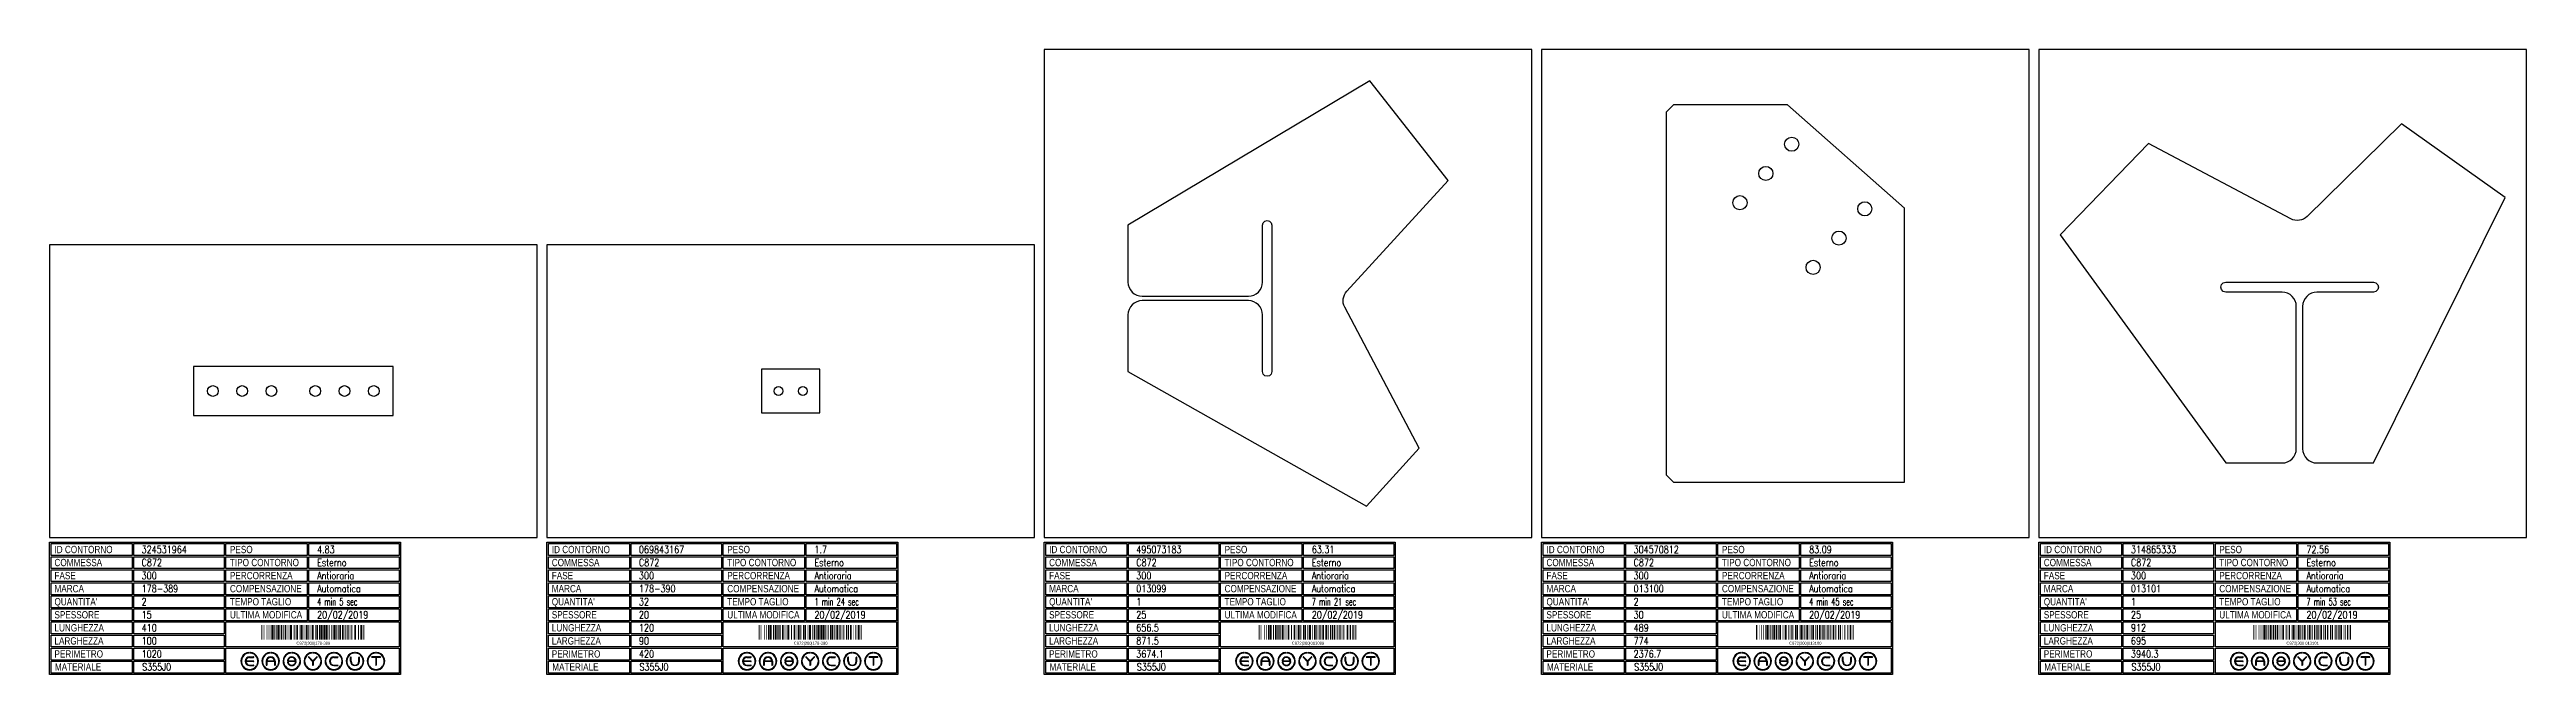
# Model space of a CAD drawing. Header units: millimetres. Extents: x 10000 to 55964, y 10000 to 31380.
# Drawn here: x 10000 to 15080, y 15084 to 16365 of the extents above; entities that cross this region are included whole.
import ezdxf
from ezdxf.enums import TextEntityAlignment as Align

# ---------------------------------------------------------------- set-up
doc = ezdxf.new("R2010")
doc.units = ezdxf.units.MM
doc.styles.add('EasyCutStyle', font='romans.shx', dxfattribs={"width": 0.8})
doc.styles.add('EasyCutStyle1', font='arial.ttf', dxfattribs={"width": 0.8})
doc.styles.get("Standard").update_dxf_attribs({"font": 'arial.ttf'})

# ---------------------------------------------------------------- blocks, each defined once
blk = doc.blocks.new('BlockShape01')
at = {"color": 253}
blk.add_lwpolyline([(0, 0), (720, 0), (720, -271), (0, -271)], close=True, dxfattribs=at)
at = {"color": 2}
for points in [[(3, -2.9), (169.3, -2.9), (169.3, -27.3), (3, -27.3)], [(3, -2.9), (169.3, -2.9), (169.3, -27.3), (3, -27.3)], [(3, -29.6), (169.3, -29.6), (169.3, -54), (3, -54)], [(361.9, -2.9), (528.3, -2.9), (528.3, -27.3), (361.9, -27.3)], [(361.9, -29.6), (528.3, -29.6), (528.3, -54), (361.9, -54)], [(3, -56.4), (169.3, -56.4), (169.3, -80.8), (3, -80.8)], [(3, -83.1), (169.3, -83.1), (169.3, -107.6), (3, -107.6)], [(361.9, -56.4), (528.3, -56.4), (528.3, -80.8), (361.9, -80.8)], [(361.9, -83.1), (528.3, -83.1), (528.3, -107.6), (361.9, -107.6)], [(3, -109.9), (169.3, -109.9), (169.3, -134.3), (3, -134.3)], [(3, -136.7), (169.3, -136.7), (169.3, -161.1), (3, -161.1)], [(361.9, -109.9), (528.3, -109.9), (528.3, -134.3), (361.9, -134.3)], [(361.9, -136.7), (528.3, -136.7), (528.3, -161.1), (361.9, -161.1)], [(3, -163.4), (169.3, -163.4), (169.3, -187.9), (3, -187.9)], [(3, -190.2), (169.3, -190.2), (169.3, -214.6), (3, -214.6)], [(3, -217), (169.3, -217), (169.3, -241.4), (3, -241.4)], [(3, -243.7), (169.3, -243.7), (169.3, -268.1), (3, -268.1)]]:
    blk.add_lwpolyline(points, close=True, dxfattribs=at)
at = {"color": 1}
for points in [[(172.7, -2.9), (358.1, -2.9), (358.1, -27.3), (172.7, -27.3)], [(172.7, -29.6), (358.1, -29.6), (358.1, -54), (172.7, -54)], [(531.6, -2.9), (717, -2.9), (717, -27.3), (531.6, -27.3)], [(531.6, -29.6), (717, -29.6), (717, -54), (531.6, -54)], [(172.7, -56.4), (358.1, -56.4), (358.1, -80.8), (172.7, -80.8)], [(172.7, -83.1), (358.1, -83.1), (358.1, -107.6), (172.7, -107.6)], [(531.6, -56.4), (717, -56.4), (717, -80.8), (531.6, -80.8)], [(531.6, -83.1), (717, -83.1), (717, -107.6), (531.6, -107.6)], [(172.7, -109.9), (358.1, -109.9), (358.1, -134.3), (172.7, -134.3)], [(172.7, -136.7), (358.1, -136.7), (358.1, -161.1), (172.7, -161.1)], [(531.6, -109.9), (717, -109.9), (717, -134.3), (531.6, -134.3)], [(531.6, -136.7), (717, -136.7), (717, -161.1), (531.6, -161.1)], [(172.7, -163.4), (358.1, -163.4), (358.1, -187.9), (172.7, -187.9)], [(172.7, -190.2), (358.1, -190.2), (358.1, -214.6), (172.7, -214.6)], [(361.9, -163.4), (717, -163.4), (717, -214.6), (361.9, -214.6)], [(172.7, -217), (358.1, -217), (358.1, -241.4), (172.7, -241.4)], [(172.7, -243.7), (358.1, -243.7), (358.1, -268.1), (172.7, -268.1)], [(361.9, -217), (717, -217), (717, -268.1), (361.9, -268.1)]]:
    blk.add_lwpolyline(points, close=True, dxfattribs=at)
at = {"color": 161, "style": 'EasyCutStyle1', "width": 0.8}
for s, p in [('COMMESSA', (10.1, -49.1)), ('ID CONTORNO', (10.1, -22.4)), ('TIPO CONTORNO', (370, -49.1)), ('PESO', (370, -22.4)), ('FASE', (10.1, -75.9)), ('MARCA', (10.1, -102.6)), ('COMPENSAZIONE', (370, -102.6)), ('PERCORRENZA', (370, -75.9)), ("QUANTITA'", (10.1, -129.4)), ('SPESSORE', (10.1, -156.2)), ('TEMPO TAGLIO', (370, -129.4)), ('ULTIMA MODIFICA', (370, -156.2)), ('LUNGHEZZA', (10.1, -182.9)), ('LARGHEZZA', (10.1, -209.7)), ('PERIMETRO', (10.1, -236.5)), ('MATERIALE', (11, -263.2))]:
    blk.add_text(s, height=15, dxfattribs=at).set_placement(p)
at = {"style": 'EasyCutStyle'}
for tag, p, width in [('ORDERSHAPE', (188.9, -49.1), 0.8), ('IDSHAPE', (188.9, -22.4), 0.8), ('TYPESHAPE', (548.8, -49.1), 0.8), ('WEIGTHSHAPE', (548.8, -22.4), 0.8), ('PHASESHAPE', (188.9, -75.9), 0.8), ('MKSHAPE', (188.9, -102.6), 0.8), ('JOUSHAPE', (548.8, -75.9), 0.8), ('COMPSHAPE', (548.8, -102.6), 0.8), ('TKSHAPE', (188.9, -156.2), 0.8), ('QTASHAPE', (188.9, -129.4), 0.8), ('TIMECUTSHAPE', (548.8, -129.4), 0.65), ('LASTMODIFYSHAPE', (548.8, -156.2), 0.8), ('LENGTHSHAPE', (188.9, -182.9), 0.8), ('HEIGHTSHAPE', (188.9, -209.7), 0.8), ('PERIMETERSHAPE', (188.9, -236.5), 0.8), ('MATSHAPE', (189.8, -263.2), 0.8)]:
    blk.add_attdef(tag, p, '', height=15, dxfattribs=dict(at, width=width))
blk = doc.blocks.new('Logo')
for color, points in [(140, [(-144.9, -7.2, -1), (-145.9, -7.6, -0.520567), (-131.2, 17.9, -1), (-131.1, 16.9, 0.520567)]), (256, [(-121.7, 0.5), (-137.5, 0.5, -0.394366), (-129.6, 7.9), (-121.7, 7.9, 1), (-121.7, 9), (-129.6, 9, 1), (-129.6, -9), (-121.7, -9, 1), (-121.7, -7.9), (-129.6, -7.9, -0.394366), (-137.5, -0.5), (-121.7, -0.5, 1)]), (140, [(-114.3, -7.2, 1), (-113.3, -7.6, 0.520567), (-128, 17.9, 0.916853), (-128.2, 16.9, 0.043377), (-128.1, 16.9, -0.520567)]), (140, [(-101.7, -7.2, -1), (-102.7, -7.6, -0.520567), (-88, 17.9, -1), (-87.9, 16.9, 0.520567)]), (140, [(-71.1, -7.2, 1), (-70.1, -7.6, 0.520567), (-84.8, 17.9, 1), (-84.9, 16.9, -0.520567)]), (140, [(-58.5, -7.2, -1), (-59.5, -7.6, -0.520567), (-44.8, 17.9, -1), (-44.7, 16.9, 0.520567)]), (256, [(-36.6, -0.5, -0.486114), (-35.5, -1.9, -0.776377), (-50.9, -2, 1), (-51.9, -2.3, 0.776377), (-34.5, -2.1, 0.486114), (-36.6, 0.5), (-49.8, 0.5, -0.486114), (-50.9, 1.9, -0.776377), (-35.5, 2, 1), (-34.5, 2.3, 0.776377), (-51.9, 2.1, 0.486114), (-49.8, -0.5)]), (140, [(-27.9, -7.2, 1), (-26.9, -7.6, 0.520567), (-41.6, 17.9, 1), (-41.7, 16.9, -0.520567)]), (140, [(-15.3, -7.2, -1), (-16.3, -7.6, -0.520567), (-1.6, 17.9, -1), (-1.5, 16.9, 0.520567)]), (256, [(0, 0.8), (-8.1, 8.8, 1), (-8.8, 8.1), (-0.5, -0.2), (-0.5, -7.9, 1), (0.5, -7.9), (0.5, -0.2), (8.8, 8.1, 1), (8.1, 8.8)]), (140, [(15.3, -7.2, 1), (16.3, -7.6, 0.520567), (1.6, 17.9, 1), (1.5, 16.9, -0.520567)]), (140, [(27.9, -7.2, -1), (26.9, -7.6, -0.520567), (41.6, 17.9, -1), (41.7, 16.9, 0.520567)]), (256, [(43.2, -9), (51.1, -9, 1), (51.1, -7.9), (43.2, -7.9, -1), (43.2, 7.9), (51.1, 7.9, 1), (51.1, 9), (43.2, 9, 1)]), (140, [(58.5, -7.2, 1), (59.5, -7.6, 0.520567), (44.8, 17.9, 1), (44.7, 16.9, -0.520567)]), (140, [(71.1, -7.2, -1), (70.1, -7.6, -0.520567), (84.8, 17.9, -1), (84.9, 16.9, 0.520567)]), (256, [(78.5, 0), (78.5, 7.9, 1), (77.4, 7.9), (77.4, 0, 1), (95.4, 0), (95.4, 7.9, 1), (94.3, 7.9), (94.3, 0, -1)]), (140, [(101.7, -7.2, 1), (102.7, -7.6, 0.520567), (88, 17.9, 1), (87.9, 16.9, -0.520567)]), (140, [(114.3, -7.2, -1), (113.3, -7.6, -0.520567), (128, 17.9, -1), (128.1, 16.9, 0.520567)]), (256, [(121.1, 9, 1), (121.1, 7.9), (129.1, 7.9), (129.1, -7.9, 1), (130.1, -7.9), (130.1, 7.9), (138.1, 7.9, 1), (138.1, 9)]), (140, [(144.9, -7.2, 1), (145.9, -7.6, 0.520567), (131.2, 17.9, 1), (131.1, 16.9, -0.520567)]), (140, [(-114.9, -10.3, 1), (-115.7, -9.7, -0.520567), (-143.5, -9.7, 1), (-144.3, -10.3, 0.520567)]), (140, [(-71.7, -10.3, 1), (-72.5, -9.7, -0.520567), (-100.3, -9.7, 1), (-101.1, -10.3, 0.520567)]), (140, [(-28.5, -10.3, 1), (-29.3, -9.7, -0.520567), (-57.1, -9.7, 1), (-57.9, -10.3, 0.520567)]), (140, [(14.7, -10.3, 1), (13.9, -9.7, -0.520567), (-13.9, -9.7, 1), (-14.7, -10.3, 0.520567)]), (140, [(57.9, -10.3, 1), (57.1, -9.7, -0.520567), (29.3, -9.7, 1), (28.5, -10.3, 0.520567)]), (140, [(101.1, -10.3, 1), (100.3, -9.7, -0.520567), (72.5, -9.7, 1), (71.7, -10.3, 0.520567)]), (140, [(144.3, -10.3, 1), (143.5, -9.7, -0.520567), (115.7, -9.7, 1), (114.9, -10.3, 0.520567)])]:
    blk.add_hatch(color=color).paths.add_polyline_path(points)
h = blk.add_hatch(color=256)
h.paths.add_polyline_path([(-78.5, -0.5), (-78.5, -7.9, 1), (-77.4, -7.9), (-77.4, 0, 1), (-95.4, 0), (-95.4, -7.9, 1), (-94.3, -7.9), (-94.3, -0.5)])
h.paths.add_polyline_path([(-94.3, 0.5, -0.933992), (-78.5, 0.5)], flags=16)
for p, q in [((-121.7, 0.5), (-137.5, 0.5)), ((-129.6, 9), (-121.7, 9)), ((-129.6, 7.9), (-121.7, 7.9)), ((-95.4, 0), (-95.4, -7.9)), ((-78.5, 0.5), (-94.3, 0.5)), ((-77.4, 0), (-77.4, -7.9)), ((-36.6, 0.5), (-49.8, 0.5)), ((-0.5, -0.2), (-8.8, 8.1)), ((0, 0.8), (-8.1, 8.8)), ((0, 0.8), (8.1, 8.8)), ((0.5, -0.2), (8.8, 8.1)), ((43.2, 9), (51.1, 9)), ((43.2, 7.9), (51.1, 7.9)), ((77.4, 0), (77.4, 7.9)), ((78.5, 0), (78.5, 7.9)), ((94.3, 0), (94.3, 7.9)), ((95.4, 0), (95.4, 7.9)), ((138.1, 9), (121.1, 9)), ((129.1, 7.9), (121.1, 7.9)), ((129.1, 7.9), (129.1, -7.9)), ((130.1, 7.9), (130.1, -7.9)), ((138.1, 7.9), (130.1, 7.9)), ((-121.7, -0.5), (-137.5, -0.5)), ((-129.6, -7.9), (-121.7, -7.9)), ((-129.6, -9), (-121.7, -9)), ((-94.3, -0.5), (-94.3, -7.9)), ((-78.5, -0.5), (-94.3, -0.5)), ((-78.5, -0.5), (-78.5, -7.9)), ((-36.6, -0.5), (-49.8, -0.5)), ((-0.5, -0.2), (-0.5, -7.9)), ((0.5, -0.2), (0.5, -7.9)), ((43.2, -7.9), (51.1, -7.9)), ((43.2, -9), (51.1, -9))]:
    blk.add_line(p, q)
at = {"color": 140}
for centre, radius, start, end in [((-129.6, 0), 18, 95, 205), ((-129.6, 0), 16.9, 95, 205), ((-131.1, 17.4), 0.54, 275, 95), ((-128.1, 17.4), 0.54, 85, 265), ((-129.6, 0), 16.9, 335, 85), ((-129.6, 0), 18, 335, 85), ((-86.4, 0), 18, 95, 205), ((-86.4, 0), 16.9, 95, 205), ((-87.9, 17.4), 0.54, 275, 95), ((-84.9, 17.4), 0.54, 85, 265), ((-86.4, 0), 16.9, 335, 85), ((-86.4, 0), 18, 335, 85), ((-43.2, 0), 18, 95, 205), ((-43.2, 0), 16.9, 95, 205), ((-44.7, 17.4), 0.54, 275, 95), ((-41.7, 17.4), 0.54, 85, 265), ((-43.2, 0), 16.9, 335, 85), ((-43.2, 0), 18, 335, 85), ((0, 0), 18, 95, 205), ((0, 0), 16.9, 95, 205), ((-1.5, 17.4), 0.54, 275, 95), ((1.5, 17.4), 0.54, 85, 265), ((0, 0), 16.9, 335, 85), ((0, 0), 18, 335, 85), ((43.2, 0), 18, 95, 205), ((43.2, 0), 16.9, 95, 205), ((41.7, 17.4), 0.54, 275, 95), ((44.7, 17.4), 0.54, 85, 265), ((43.2, 0), 16.9, 335, 85), ((43.2, 0), 18, 335, 85), ((86.4, 0), 18, 95, 205), ((86.4, 0), 16.9, 95, 205), ((84.9, 17.4), 0.54, 275, 95), ((87.9, 17.4), 0.54, 85, 265), ((86.4, 0), 16.9, 335, 85), ((86.4, 0), 18, 335, 85), ((129.6, 0), 18, 95, 205), ((129.6, 0), 16.9, 95, 205), ((128.1, 17.4), 0.54, 275, 95), ((131.1, 17.4), 0.54, 85, 265), ((129.6, 0), 16.9, 335, 85), ((129.6, 0), 18, 335, 85), ((-145.4, -7.4), 0.54, 205, 25), ((-143.9, -10), 0.54, 35, 215), ((-129.6, 0), 18, 215, 325), ((-129.6, 0), 16.9, 215, 325), ((-115.3, -10), 0.54, 325, 145), ((-113.8, -7.4), 0.54, 155, 335), ((-102.2, -7.4), 0.54, 205, 25), ((-100.7, -10), 0.54, 35, 215), ((-86.4, 0), 18, 215, 325), ((-86.4, 0), 16.9, 215, 325), ((-72.1, -10), 0.54, 325, 145), ((-70.6, -7.4), 0.54, 155, 335), ((-59, -7.4), 0.54, 205, 25), ((-57.5, -10), 0.54, 35, 215), ((-43.2, 0), 18, 215, 325), ((-43.2, 0), 16.9, 215, 325), ((-28.9, -10), 0.54, 325, 145), ((-27.4, -7.4), 0.54, 155, 335), ((-15.8, -7.4), 0.54, 205, 25), ((-14.3, -10), 0.54, 35, 215), ((0, 0), 18, 215, 325), ((0, 0), 16.9, 215, 325), ((14.3, -10), 0.54, 325, 145), ((15.8, -7.4), 0.54, 155, 335), ((27.4, -7.4), 0.54, 205, 25), ((28.9, -10), 0.54, 35, 215), ((43.2, 0), 18, 215, 325), ((43.2, 0), 16.9, 215, 325), ((57.5, -10), 0.54, 325, 145), ((59, -7.4), 0.54, 155, 335), ((70.6, -7.4), 0.54, 205, 25), ((72.1, -10), 0.54, 35, 215), ((86.4, 0), 18, 215, 325), ((86.4, 0), 16.9, 215, 325), ((100.7, -10), 0.54, 325, 145), ((102.2, -7.4), 0.54, 155, 335), ((113.8, -7.4), 0.54, 205, 25), ((115.3, -10), 0.54, 35, 215), ((129.6, 0), 18, 215, 325), ((129.6, 0), 16.9, 215, 325), ((143.9, -10), 0.54, 325, 145), ((145.4, -7.4), 0.54, 155, 335)]:
    blk.add_arc(centre, radius, start, end, dxfattribs=at)
for centre, radius, start, end in [((-129.6, 0), 9, 90, 270), ((-129.6, 0), 7.92, 90, 176.0904), ((-121.7, 8.5), 0.54, 270, 90), ((-121.7, 0), 0.54, 270, 90), ((-86.4, 0), 9, 0, 180), ((-86.4, 0), 7.92, 3.9096, 176.0904), ((-49.8, 1.6), 2.16, 166.2998, 270), ((-43.2, 0), 9, 15, 166.2998), ((-43.2, 0), 7.92, 15, 166.2998), ((-49.8, 1.6), 1.08, 166.2998, 270), ((-36.6, -1.6), 2.16, 346.2998, 90), ((-35, 2.2), 0.54, 195, 15), ((-8.5, 8.5), 0.54, 45, 225), ((8.5, 8.5), 0.54, 315, 135), ((43.2, 0), 9, 90, 270), ((43.2, 0), 7.92, 90, 270), ((51.1, 8.5), 0.54, 270, 90), ((77.9, 7.9), 0.54, 0, 180), ((86.4, 0), 9, 180, 0), ((86.4, 0), 7.92, 180, 0), ((94.9, 7.9), 0.54, 0, 180), ((121.1, 8.5), 0.54, 90, 270), ((138.1, 8.5), 0.54, 270, 90), ((-129.6, 0), 7.92, 183.9096, 270), ((-121.7, -8.5), 0.54, 270, 90), ((-94.9, -7.9), 0.54, 180, 0), ((-77.9, -7.9), 0.54, 180, 0), ((-51.4, -2.2), 0.54, 15, 195), ((-43.2, 0), 9, 195, 346.2998), ((-43.2, 0), 7.92, 195, 346.2998), ((-36.6, -1.6), 1.08, 346.2998, 90), ((0, -7.9), 0.54, 180, 0), ((51.1, -8.5), 0.54, 270, 90), ((129.6, -7.9), 0.54, 180, 0)]:
    blk.add_arc(centre, radius, start, end)
blk = doc.blocks.new('324531964_128', base_point=(245, -470))
at = {"linetype": 'Continuous'}
for points, const_width in [([(246, -470), (246, -440)], 2), ([(248.5, -470), (248.5, -440)], 1), ([(251.5, -470), (251.5, -440)], 1), ([(256.5, -470), (256.5, -440)], 1), ([(260.5, -470), (260.5, -440)], 1), ([(265, -470), (265, -440)], 2), ([(268.5, -470), (268.5, -440)], 3), ([(271.5, -470), (271.5, -440)], 1), ([(275, -470), (275, -440)], 2), ([(279.5, -470), (279.5, -440)], 3), ([(283, -470), (283, -440)], 2), ([(286.5, -470), (286.5, -440)], 3), ([(290, -470), (290, -440)], 2), ([(294.5, -470), (294.5, -440)], 3), ([(298.5, -470), (298.5, -440)], 1), ([(300.5, -470), (300.5, -440)], 1), ([(302.5, -470), (302.5, -440)], 1), ([(306, -470), (306, -440)], 4), ([(312, -470), (312, -440)], 2), ([(315.5, -470), (315.5, -440)], 1), ([(318.5, -470), (318.5, -440)], 3), ([(322.5, -470), (322.5, -440)], 1), ([(326.5, -470), (326.5, -440)], 3), ([(330, -470), (330, -440)], 2), ([(333.5, -470), (333.5, -440)], 1), ([(337.5, -470), (337.5, -440)], 3), ([(341, -470), (341, -440)], 2), ([(344.5, -470), (344.5, -440)], 1), ([(346.5, -470), (346.5, -440)], 1), ([(350, -470), (350, -440)], 4), ([(355.5, -470), (355.5, -440)], 1), ([(359.5, -470), (359.5, -440)], 3), ([(364, -470), (364, -440)], 2), ([(367.5, -470), (367.5, -440)], 3), ([(371, -470), (371, -440)], 2), ([(374.5, -470), (374.5, -440)], 3), ([(378.5, -470), (378.5, -440)], 3), ([(381.5, -470), (381.5, -440)], 1), ([(385, -470), (385, -440)], 2), ([(388.5, -470), (388.5, -440)], 1), ([(392, -470), (392, -440)], 2), ([(395.5, -470), (395.5, -440)], 3), ([(400, -470), (400, -440)], 2), ([(403.5, -470), (403.5, -440)], 1), ([(406.5, -470), (406.5, -440)], 3), ([(411.5, -470), (411.5, -440)], 3), ([(414.5, -470), (414.5, -440)], 1), ([(418, -470), (418, -440)], 2), ([(422.5, -470), (422.5, -440)], 3), ([(426.5, -470), (426.5, -440)], 1), ([(429, -470), (429, -440)], 2), ([(432.5, -470), (432.5, -440)], 1), ([(435.5, -470), (435.5, -440)], 1), ([(438, -470), (438, -440)], 2), ([(444, -470), (444, -440)], 2), ([(449.5, -470), (449.5, -440)], 3), ([(452.5, -470), (452.5, -440)], 1), ([(455, -470), (455, -440)], 2)]:
    blk.add_lwpolyline(points, dxfattribs=dict(at, const_width=const_width))
blk.add_text('C872|300|178-389', height=6).set_placement((351.5, -480.5), align=Align.CENTER)
blk = doc.blocks.new('069843167_128', base_point=(100, -475))
at = {"linetype": 'Continuous'}
for points, const_width in [([(101, -475), (101, -445)], 2), ([(103.5, -475), (103.5, -445)], 1), ([(106.5, -475), (106.5, -445)], 1), ([(111.5, -475), (111.5, -445)], 1), ([(115.5, -475), (115.5, -445)], 1), ([(120, -475), (120, -445)], 2), ([(123.5, -475), (123.5, -445)], 3), ([(126.5, -475), (126.5, -445)], 1), ([(130, -475), (130, -445)], 2), ([(134.5, -475), (134.5, -445)], 3), ([(138, -475), (138, -445)], 2), ([(141.5, -475), (141.5, -445)], 3), ([(145, -475), (145, -445)], 2), ([(149.5, -475), (149.5, -445)], 3), ([(153.5, -475), (153.5, -445)], 1), ([(155.5, -475), (155.5, -445)], 1), ([(157.5, -475), (157.5, -445)], 1), ([(161, -475), (161, -445)], 4), ([(167, -475), (167, -445)], 2), ([(170.5, -475), (170.5, -445)], 1), ([(173.5, -475), (173.5, -445)], 3), ([(177.5, -475), (177.5, -445)], 1), ([(181.5, -475), (181.5, -445)], 3), ([(185, -475), (185, -445)], 2), ([(188.5, -475), (188.5, -445)], 1), ([(192.5, -475), (192.5, -445)], 3), ([(196, -475), (196, -445)], 2), ([(199.5, -475), (199.5, -445)], 1), ([(201.5, -475), (201.5, -445)], 1), ([(205, -475), (205, -445)], 4), ([(210.5, -475), (210.5, -445)], 1), ([(214.5, -475), (214.5, -445)], 3), ([(219, -475), (219, -445)], 2), ([(222.5, -475), (222.5, -445)], 3), ([(226, -475), (226, -445)], 2), ([(229.5, -475), (229.5, -445)], 3), ([(233.5, -475), (233.5, -445)], 3), ([(236.5, -475), (236.5, -445)], 1), ([(240, -475), (240, -445)], 2), ([(243.5, -475), (243.5, -445)], 1), ([(247, -475), (247, -445)], 2), ([(250.5, -475), (250.5, -445)], 3), ([(255, -475), (255, -445)], 2), ([(258.5, -475), (258.5, -445)], 1), ([(261.5, -475), (261.5, -445)], 3), ([(266.5, -475), (266.5, -445)], 3), ([(270.5, -475), (270.5, -445)], 1), ([(273, -475), (273, -445)], 2), ([(276.5, -475), (276.5, -445)], 1), ([(280.5, -475), (280.5, -445)], 3), ([(284, -475), (284, -445)], 2), ([(288, -475), (288, -445)], 2), ([(290.5, -475), (290.5, -445)], 1), ([(294.5, -475), (294.5, -445)], 1), ([(299, -475), (299, -445)], 2), ([(304.5, -475), (304.5, -445)], 3), ([(307.5, -475), (307.5, -445)], 1), ([(310, -475), (310, -445)], 2)]:
    blk.add_lwpolyline(points, dxfattribs=dict(at, const_width=const_width))
blk.add_text('C872|300|178-390', height=6).set_placement((206.5, -485.5), align=Align.CENTER)
blk = doc.blocks.new('495073183_128', base_point=(368.25, -284.25))
at = {"linetype": 'Continuous'}
for points, const_width in [([(369.25, -284.25), (369.25, -254.25)], 2), ([(371.75, -284.25), (371.75, -254.25)], 1), ([(374.75, -284.25), (374.75, -254.25)], 1), ([(379.75, -284.25), (379.75, -254.25)], 1), ([(383.75, -284.25), (383.75, -254.25)], 1), ([(388.25, -284.25), (388.25, -254.25)], 2), ([(391.75, -284.25), (391.75, -254.25)], 3), ([(394.75, -284.25), (394.75, -254.25)], 1), ([(398.25, -284.25), (398.25, -254.25)], 2), ([(402.75, -284.25), (402.75, -254.25)], 3), ([(406.25, -284.25), (406.25, -254.25)], 2), ([(409.75, -284.25), (409.75, -254.25)], 3), ([(413.25, -284.25), (413.25, -254.25)], 2), ([(417.75, -284.25), (417.75, -254.25)], 3), ([(421.75, -284.25), (421.75, -254.25)], 1), ([(423.75, -284.25), (423.75, -254.25)], 1), ([(425.75, -284.25), (425.75, -254.25)], 1), ([(429.25, -284.25), (429.25, -254.25)], 4), ([(435.25, -284.25), (435.25, -254.25)], 2), ([(438.75, -284.25), (438.75, -254.25)], 1), ([(441.75, -284.25), (441.75, -254.25)], 3), ([(445.75, -284.25), (445.75, -254.25)], 1), ([(449.75, -284.25), (449.75, -254.25)], 3), ([(453.25, -284.25), (453.25, -254.25)], 2), ([(456.75, -284.25), (456.75, -254.25)], 1), ([(460.75, -284.25), (460.75, -254.25)], 3), ([(464.25, -284.25), (464.25, -254.25)], 2), ([(467.75, -284.25), (467.75, -254.25)], 1), ([(469.75, -284.25), (469.75, -254.25)], 1), ([(473.25, -284.25), (473.25, -254.25)], 4), ([(478.75, -284.25), (478.75, -254.25)], 1), ([(482.75, -284.25), (482.75, -254.25)], 3), ([(486.25, -284.25), (486.25, -254.25)], 2), ([(489.75, -284.25), (489.75, -254.25)], 1), ([(493.75, -284.25), (493.75, -254.25)], 3), ([(498.25, -284.25), (498.25, -254.25)], 2), ([(501.25, -284.25), (501.25, -254.25)], 2), ([(504.75, -284.25), (504.75, -254.25)], 1), ([(507.75, -284.25), (507.75, -254.25)], 3), ([(511.75, -284.25), (511.75, -254.25)], 1), ([(515.75, -284.25), (515.75, -254.25)], 3), ([(519.25, -284.25), (519.25, -254.25)], 2), ([(523.75, -284.25), (523.75, -254.25)], 3), ([(527.75, -284.25), (527.75, -254.25)], 1), ([(530.25, -284.25), (530.25, -254.25)], 2), ([(534.75, -284.25), (534.75, -254.25)], 3), ([(538.75, -284.25), (538.75, -254.25)], 1), ([(541.25, -284.25), (541.25, -254.25)], 2), ([(544.75, -284.25), (544.75, -254.25)], 1), ([(550.25, -284.25), (550.25, -254.25)], 4), ([(553.75, -284.25), (553.75, -254.25)], 1), ([(556.25, -284.25), (556.25, -254.25)], 2), ([(561.75, -284.25), (561.75, -254.25)], 3), ([(564.75, -284.25), (564.75, -254.25)], 1), ([(567.25, -284.25), (567.25, -254.25)], 2)]:
    blk.add_lwpolyline(points, dxfattribs=dict(at, const_width=const_width))
blk.add_text('C872|300|013099', height=6).set_placement((469.25, -294.75), align=Align.CENTER)
blk = doc.blocks.new('304570812_128', base_point=(284.5, -333))
at = {"linetype": 'Continuous'}
for points, const_width in [([(285.5, -333), (285.5, -303)], 2), ([(288, -333), (288, -303)], 1), ([(291, -333), (291, -303)], 1), ([(296, -333), (296, -303)], 1), ([(300, -333), (300, -303)], 1), ([(304.5, -333), (304.5, -303)], 2), ([(308, -333), (308, -303)], 3), ([(311, -333), (311, -303)], 1), ([(314.5, -333), (314.5, -303)], 2), ([(319, -333), (319, -303)], 3), ([(322.5, -333), (322.5, -303)], 2), ([(326, -333), (326, -303)], 3), ([(329.5, -333), (329.5, -303)], 2), ([(334, -333), (334, -303)], 3), ([(338, -333), (338, -303)], 1), ([(340, -333), (340, -303)], 1), ([(342, -333), (342, -303)], 1), ([(345.5, -333), (345.5, -303)], 4), ([(351.5, -333), (351.5, -303)], 2), ([(355, -333), (355, -303)], 1), ([(358, -333), (358, -303)], 3), ([(362, -333), (362, -303)], 1), ([(366, -333), (366, -303)], 3), ([(369.5, -333), (369.5, -303)], 2), ([(373, -333), (373, -303)], 1), ([(377, -333), (377, -303)], 3), ([(380.5, -333), (380.5, -303)], 2), ([(384, -333), (384, -303)], 1), ([(386, -333), (386, -303)], 1), ([(389.5, -333), (389.5, -303)], 4), ([(395, -333), (395, -303)], 1), ([(399, -333), (399, -303)], 3), ([(402.5, -333), (402.5, -303)], 2), ([(406, -333), (406, -303)], 1), ([(410, -333), (410, -303)], 3), ([(414.5, -333), (414.5, -303)], 2), ([(417.5, -333), (417.5, -303)], 2), ([(421, -333), (421, -303)], 1), ([(424, -333), (424, -303)], 3), ([(428, -333), (428, -303)], 1), ([(432, -333), (432, -303)], 3), ([(436.5, -333), (436.5, -303)], 2), ([(439, -333), (439, -303)], 1), ([(443, -333), (443, -303)], 3), ([(446.5, -333), (446.5, -303)], 2), ([(450, -333), (450, -303)], 1), ([(454, -333), (454, -303)], 3), ([(457.5, -333), (457.5, -303)], 2), ([(461, -333), (461, -303)], 1), ([(465.5, -333), (465.5, -303)], 2), ([(468, -333), (468, -303)], 1), ([(472.5, -333), (472.5, -303)], 2), ([(478, -333), (478, -303)], 3), ([(481, -333), (481, -303)], 1), ([(483.5, -333), (483.5, -303)], 2)]:
    blk.add_lwpolyline(points, dxfattribs=dict(at, const_width=const_width))
blk.add_text('C872|300|013100', height=6).set_placement((385.5, -343.5), align=Align.CENTER)
blk = doc.blocks.new('314865333_128', base_point=(496, -372.5))
at = {"linetype": 'Continuous'}
for points, const_width in [([(497, -372.5), (497, -342.5)], 2), ([(499.5, -372.5), (499.5, -342.5)], 1), ([(502.5, -372.5), (502.5, -342.5)], 1), ([(507.5, -372.5), (507.5, -342.5)], 1), ([(511.5, -372.5), (511.5, -342.5)], 1), ([(516, -372.5), (516, -342.5)], 2), ([(519.5, -372.5), (519.5, -342.5)], 3), ([(522.5, -372.5), (522.5, -342.5)], 1), ([(526, -372.5), (526, -342.5)], 2), ([(530.5, -372.5), (530.5, -342.5)], 3), ([(534, -372.5), (534, -342.5)], 2), ([(537.5, -372.5), (537.5, -342.5)], 3), ([(541, -372.5), (541, -342.5)], 2), ([(545.5, -372.5), (545.5, -342.5)], 3), ([(549.5, -372.5), (549.5, -342.5)], 1), ([(551.5, -372.5), (551.5, -342.5)], 1), ([(553.5, -372.5), (553.5, -342.5)], 1), ([(557, -372.5), (557, -342.5)], 4), ([(563, -372.5), (563, -342.5)], 2), ([(566.5, -372.5), (566.5, -342.5)], 1), ([(569.5, -372.5), (569.5, -342.5)], 3), ([(573.5, -372.5), (573.5, -342.5)], 1), ([(577.5, -372.5), (577.5, -342.5)], 3), ([(581, -372.5), (581, -342.5)], 2), ([(584.5, -372.5), (584.5, -342.5)], 1), ([(588.5, -372.5), (588.5, -342.5)], 3), ([(592, -372.5), (592, -342.5)], 2), ([(595.5, -372.5), (595.5, -342.5)], 1), ([(597.5, -372.5), (597.5, -342.5)], 1), ([(601, -372.5), (601, -342.5)], 4), ([(606.5, -372.5), (606.5, -342.5)], 1), ([(610.5, -372.5), (610.5, -342.5)], 3), ([(614, -372.5), (614, -342.5)], 2), ([(617.5, -372.5), (617.5, -342.5)], 1), ([(621.5, -372.5), (621.5, -342.5)], 3), ([(626, -372.5), (626, -342.5)], 2), ([(629, -372.5), (629, -342.5)], 2), ([(632.5, -372.5), (632.5, -342.5)], 1), ([(635.5, -372.5), (635.5, -342.5)], 3), ([(639.5, -372.5), (639.5, -342.5)], 1), ([(643.5, -372.5), (643.5, -342.5)], 3), ([(648, -372.5), (648, -342.5)], 2), ([(650.5, -372.5), (650.5, -342.5)], 1), ([(654.5, -372.5), (654.5, -342.5)], 3), ([(658, -372.5), (658, -342.5)], 2), ([(661.5, -372.5), (661.5, -342.5)], 1), ([(665.5, -372.5), (665.5, -342.5)], 3), ([(670, -372.5), (670, -342.5)], 2), ([(673, -372.5), (673, -342.5)], 2), ([(676.5, -372.5), (676.5, -342.5)], 3), ([(681.5, -372.5), (681.5, -342.5)], 1), ([(684, -372.5), (684, -342.5)], 2), ([(689.5, -372.5), (689.5, -342.5)], 3), ([(692.5, -372.5), (692.5, -342.5)], 1), ([(695, -372.5), (695, -342.5)], 2)]:
    blk.add_lwpolyline(points, dxfattribs=dict(at, const_width=const_width))
blk.add_text('C872|300|013101', height=6).set_placement((597, -383), align=Align.CENTER)

msp = doc.modelspace()

# ---------------------------------------------------------------- linework, layer by layer
for p, q in [((13040, 16365), (12040, 16365)), ((12040, 16365), (12040, 15365)), ((13040, 15365), (13040, 16365)), ((14060, 16365), (13060, 16365)), ((13060, 16365), (13060, 15365)), ((14060, 15365), (14060, 16365)), ((15080, 16365), (14080, 16365)), ((14080, 16365), (14080, 15365)), ((15080, 15365), (15080, 16365)), ((11000, 15965), (10000, 15965)), ((10000, 15965), (10000, 15365)), ((11000, 15365), (11000, 15965)), ((12020, 15965), (11020, 15965)), ((11020, 15965), (11020, 15365)), ((12020, 15365), (12020, 15965)), ((10000, 15365), (11000, 15365)), ((11020, 15365), (12020, 15365)), ((12040, 15365), (13040, 15365)), ((13060, 15365), (14060, 15365)), ((14080, 15365), (15080, 15365))]:
    msp.add_line(p, q)
at = {"color": 2}
for points in [[(12701.3, 15429.3), (12809.3, 15547.8), (12656.3, 15836.8, -0.315738), (12660.8, 15869.8), (12868.3, 16096.3), (12707.8, 16300.8), (12211.8, 16004.8), (12211.8, 15888.3, 0.414214), (12240.8, 15859.3), (12458.8, 15859.3, 0.414214), (12487.8, 15888.3), (12487.8, 16004.8), (12488.8, 16009.8), (12492.3, 16013.3), (12497.3, 16014.3), (12502.3, 16013.3), (12505.8, 16009.8), (12506.8, 16004.8), (12506.8, 15704.8), (12505.8, 15699.8), (12502.3, 15696.3), (12497.3, 15695.3), (12492.3, 15696.3), (12488.8, 15699.8), (12487.8, 15704.8), (12487.8, 15821.3, 0.414214), (12458.8, 15850.3), (12240.8, 15850.3, 0.414214), (12211.8, 15821.3), (12211.8, 15704.8)], [(14463.5, 15517.5), (14579, 15517.5, 0.414214), (14608, 15546.5), (14608, 15838.5, 0.414214), (14579, 15867.5), (14463.5, 15867.5), (14458, 15869), (14454.5, 15873), (14453, 15878), (14454.5, 15883.5), (14458, 15887), (14463.5, 15888.5), (14766, 15888.5), (14771, 15887), (14775, 15883), (14776.5, 15878), (14775, 15873), (14771, 15869), (14766, 15867.5), (14650, 15867.5, 0.414214), (14621, 15838.5), (14621, 15546.5, 0.414214), (14650, 15517.5), (14766, 15517.5), (15036, 16062), (14823.5, 16212.5), (14630.5, 16023, -0.328159), (14596.5, 16018), (14304.5, 16172.5), (14124, 15985)]]:
    msp.add_lwpolyline(points, format="xyb", close=True, dxfattribs=at)
for points in [[(13330.5, 15478), (13804.5, 15478), (13804.5, 16040), (13564.5, 16252), (13330.5, 16252), (13315.5, 16237), (13315.5, 15493)], [(10295, 15615), (10705, 15615), (10705, 15715), (10295, 15715)], [(11460, 15620), (11580, 15620), (11580, 15710), (11460, 15710)]]:
    msp.add_lwpolyline(points, close=True, dxfattribs=at)
at = {"color": 4}
for centre, radius in [((13573, 16171), 14.5), ((13520, 16111), 14.5), ((13467, 16051), 14.5), ((13723, 16038.5), 14.5), ((13670, 15978.5), 14.5), ((13617, 15918.5), 14.5), ((10335, 15665), 11), ((10395, 15665), 11), ((10455, 15665), 11), ((10545, 15665), 11), ((10605, 15665), 11), ((10665, 15665), 11), ((11495, 15665), 9), ((11545, 15665), 9)]:
    msp.add_circle(centre, radius, dxfattribs=at)

# ---------------------------------------------------------------- block references
for p, values in [((10000, 15355), {'IDSHAPE': '324531964', 'ORDERSHAPE': 'C872', 'PHASESHAPE': '300', 'MKSHAPE': '178-389', 'TKSHAPE': '15', 'LENGTHSHAPE': '410', 'HEIGHTSHAPE': '100', 'MATSHAPE': 'S355J0', 'LASTMODIFYSHAPE': '20/02/2019', 'PERIMETERSHAPE': '1020', 'WEIGTHSHAPE': '4.83', 'TYPESHAPE': 'Esterno', 'JOUSHAPE': 'Antioraria', 'COMPSHAPE': 'Automatica', 'TIMECUTSHAPE': '4 min 5 sec', 'QTASHAPE': '2'}), ((11020, 15355), {'IDSHAPE': '069843167', 'ORDERSHAPE': 'C872', 'PHASESHAPE': '300', 'MKSHAPE': '178-390', 'TKSHAPE': '20', 'LENGTHSHAPE': '120', 'HEIGHTSHAPE': '90', 'MATSHAPE': 'S355J0', 'LASTMODIFYSHAPE': '20/02/2019', 'PERIMETERSHAPE': '420', 'WEIGTHSHAPE': '1.7', 'TYPESHAPE': 'Esterno', 'JOUSHAPE': 'Antioraria', 'COMPSHAPE': 'Automatica', 'TIMECUTSHAPE': '1 min 24 sec', 'QTASHAPE': '32'}), ((12040, 15355), {'IDSHAPE': '495073183', 'ORDERSHAPE': 'C872', 'PHASESHAPE': '300', 'MKSHAPE': '013099', 'TKSHAPE': '25', 'LENGTHSHAPE': '656.5', 'HEIGHTSHAPE': '871.5', 'MATSHAPE': 'S355J0', 'LASTMODIFYSHAPE': '20/02/2019', 'PERIMETERSHAPE': '3674.1', 'WEIGTHSHAPE': '63.31', 'TYPESHAPE': 'Esterno', 'JOUSHAPE': 'Antioraria', 'COMPSHAPE': 'Automatica', 'TIMECUTSHAPE': '7 min 21 sec', 'QTASHAPE': '1'}), ((13060, 15355), {'IDSHAPE': '304570812', 'ORDERSHAPE': 'C872', 'PHASESHAPE': '300', 'MKSHAPE': '013100', 'TKSHAPE': '30', 'LENGTHSHAPE': '489', 'HEIGHTSHAPE': '774', 'MATSHAPE': 'S355J0', 'LASTMODIFYSHAPE': '20/02/2019', 'PERIMETERSHAPE': '2376.7', 'WEIGTHSHAPE': '83.09', 'TYPESHAPE': 'Esterno', 'JOUSHAPE': 'Antioraria', 'COMPSHAPE': 'Automatica', 'TIMECUTSHAPE': '4 min 45 sec', 'QTASHAPE': '2'}), ((14080, 15355), {'IDSHAPE': '314865333', 'ORDERSHAPE': 'C872', 'PHASESHAPE': '300', 'MKSHAPE': '013101', 'TKSHAPE': '25', 'LENGTHSHAPE': '912', 'HEIGHTSHAPE': '695', 'MATSHAPE': 'S355J0', 'LASTMODIFYSHAPE': '20/02/2019', 'PERIMETERSHAPE': '3940.3', 'WEIGTHSHAPE': '72.56', 'TYPESHAPE': 'Esterno', 'JOUSHAPE': 'Antioraria', 'COMPSHAPE': 'Automatica', 'TIMECUTSHAPE': '7 min 53 sec', 'QTASHAPE': '1'})]:
    msp.add_blockref('BlockShape01', p).add_auto_attribs(values)
for name, p in [('324531964_128', (10434.5, 15155.5)), ('069843167_128', (11454.5, 15155.5)), ('495073183_128', (12480, 15155.5)), ('304570812_128', (13500, 15155.5)), ('314865333_128', (14520, 15155.5)), ('Logo', (10540, 15111)), ('Logo', (11560, 15111)), ('Logo', (12580, 15111)), ('Logo', (13600, 15111)), ('Logo', (14620, 15111))]:
    msp.add_blockref(name, p)

doc.saveas('drawing.dxf')
